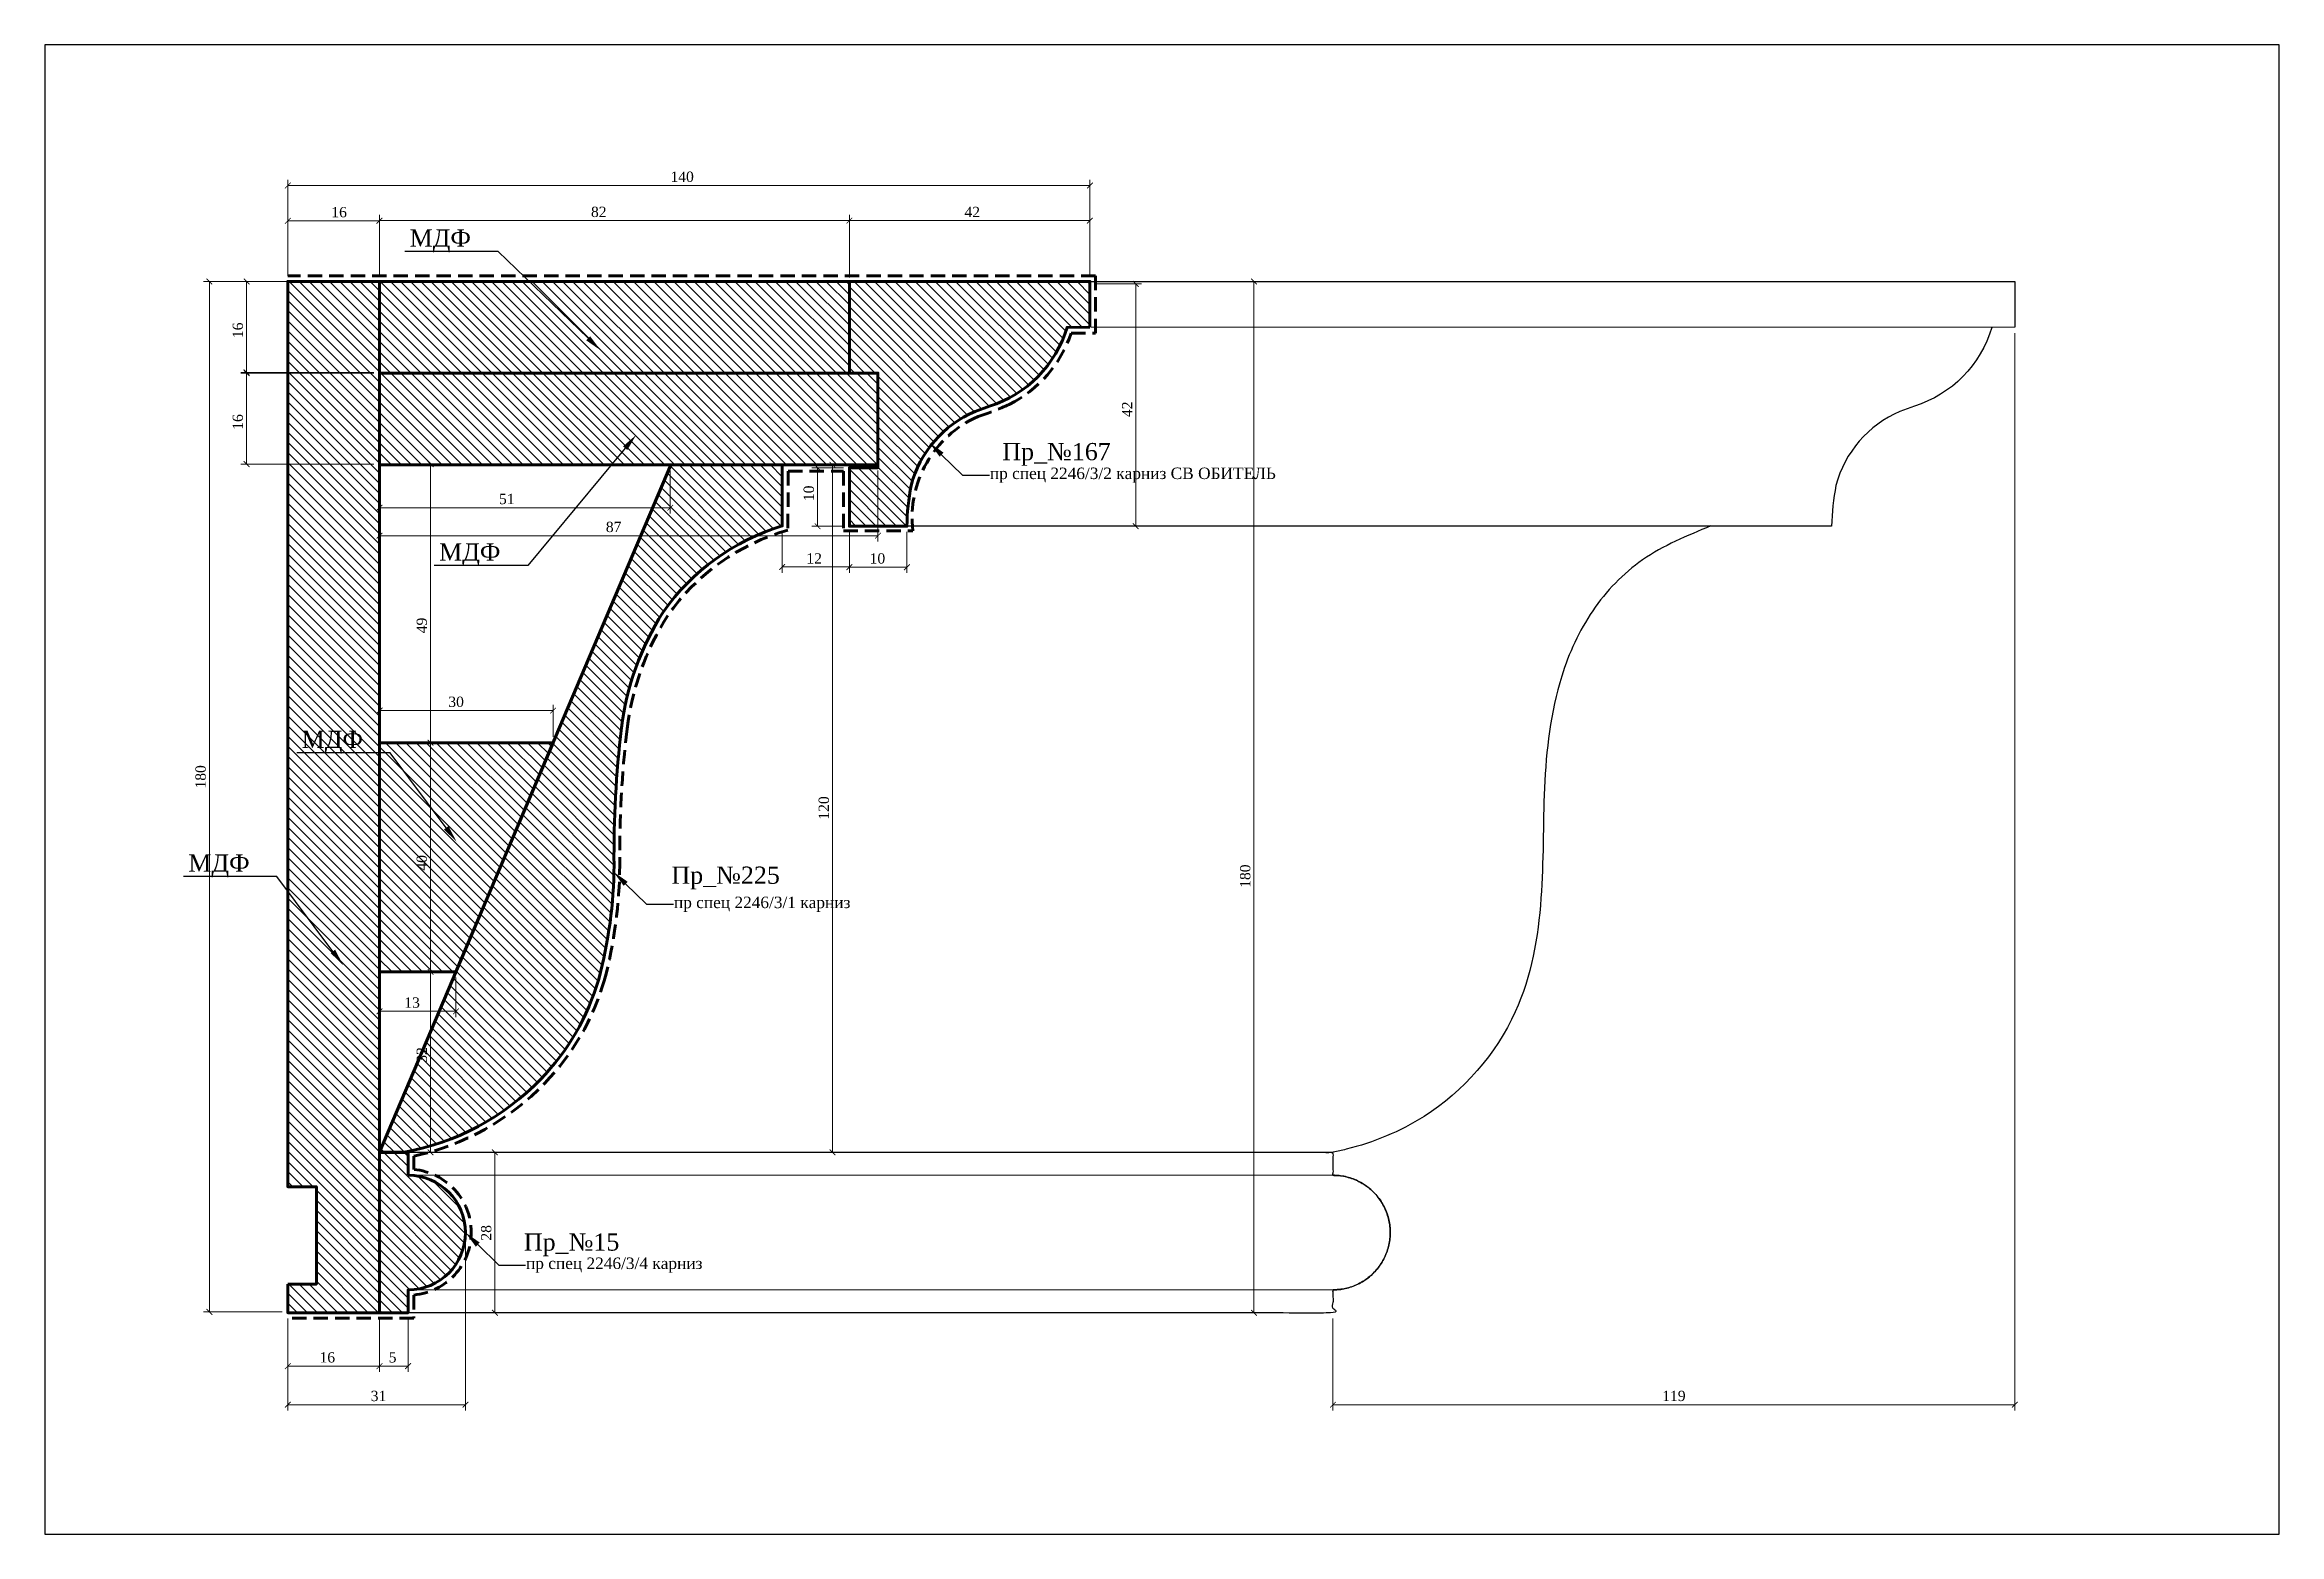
# Model space of a CAD drawing. Header units: millimetres. Extents: x 308393 to 308783, y -99303 to -99043.
import ezdxf
from ezdxf import colors
from ezdxf.entities.mleader import LeaderData, LeaderLine
from ezdxf.math import Vec2, Vec3

# ---------------------------------------------------------------- set-up
doc = ezdxf.new("R2010")
doc.units = ezdxf.units.MM
doc.header["$MEASUREMENT"] = 0
doc.linetypes.add('HIDDEN', pattern=[0.375, 0.25, -0.125])
doc.layers.add('Outside panel', color=7, linetype='Continuous', lineweight=18, true_color=0x7f5e57)
doc.layers.add('линия 50', color=1, linetype='Continuous', lineweight=140)
doc.layers.add('размеры в модели', color=7, linetype='Continuous')
doc.styles.add('ELECT', font='times.ttf')
doc.styles.get("Standard").update_dxf_attribs({"font": 'times.ttf'})
doc.dimstyles.new('M_1', dxfattribs={"dimtxt": 1.8, "dimasz": 1, "dimexe": 1, "dimexo": 1, "dimgap": 0.6, "dimtad": 1, "dimdec": 0, "dimdsep": 46, "dimtxsty": 'Standard', "dimblk": 'ARCHTICK', "dimcen": -5, "dimclrd": 7, "dimclre": 7, "dimclrt": 7, "dimadec": 0, "dimazin": 0, "dimtfac": 1, "dimtdec": 0, "dimtmove": 0, "dimatfit": 3, "dimfxl": 1, "dimtolj": 1, "dimtzin": 0, "dimlwd": 5, "dimlwe": 5, "dimarcsym": 0})
pattern_1 = [(135, (-808.1244, -7730.066), (-0.8838834765, -0.8838834765), [])]

msp = doc.modelspace()

# ---------------------------------------------------------------- texts
at = {"color": 5, "ltscale": 1000, "style": 'ELECT'}
for s, p in [('Пр_№167', (308560.07, -99115.31)), ('Пр_№225', (308502.32, -99189.24)), ('Пр_№15', (308476.57, -99253.27))]:
    msp.add_text(s, height=3, dxfattribs=at).set_placement(p)

# ---------------------------------------------------------------- blocks, each defined once
blk = doc.blocks.new('_ArchTick')
at = {"color": 0, "linetype": 'ByBlock', "const_width": 0.15}
blk.add_lwpolyline([(-0.5, -0.5), (0.5, 0.5)], dxfattribs=at)
blk = doc.blocks.new('*D25')
at = {"color": 7, "lineweight": 5, "ltscale": 1000, "transparency": 16777216}
for p, q in [((308736.78, -99093.12), (308736.78, -99281.16)), ((308617.77, -99265.12), (308617.77, -99281.16)), ((308617.77, -99280.16), (308736.78, -99280.16))]:
    blk.add_line(p, q, dxfattribs=at)
at = {"layer": 'Defpoints', "color": 0, "ltscale": 1000, "transparency": 16777216}
for p in [(308736.78, -99092.12), (308617.77, -99264.12), (308736.78, -99280.16)]:
    blk.add_point(p, dxfattribs=at)
at = {"color": 7, "lineweight": 5, "ltscale": 1000, "transparency": 16777216, "rotation": 180}
blk.add_blockref('_ArchTick', (308617.77, -99280.16), dxfattribs=at)
at = {"color": 7, "lineweight": 5, "ltscale": 1000, "transparency": 16777216}
blk.add_blockref('_ArchTick', (308736.78, -99280.16), dxfattribs=at)
at = {"color": 7, "ltscale": 1000, "transparency": 16777216, "insert": (308677.28, -99278.64), "char_height": 1.8, "attachment_point": 5}
blk.add_mtext('\\A1;119', dxfattribs=at)
blk = doc.blocks.new('*D24')
at = {"color": 7, "lineweight": 5, "ltscale": 1000, "transparency": 16777216}
for p, q in [((308735.78, -99084.12), (308602.99, -99084.12)), ((308603.99, -99084.12), (308603.99, -99264.12)), ((308616.77, -99264.12), (308602.99, -99264.12))]:
    blk.add_line(p, q, dxfattribs=at)
at = {"layer": 'Defpoints', "color": 0, "ltscale": 1000, "transparency": 16777216}
for p in [(308736.78, -99084.12), (308603.99, -99264.12), (308617.77, -99264.12)]:
    blk.add_point(p, dxfattribs=at)
at = {"color": 7, "lineweight": 5, "ltscale": 1000, "transparency": 16777216}
for p, rotation in [((308603.99, -99084.12), 90), ((308603.99, -99264.12), 270)]:
    blk.add_blockref('_ArchTick', p, dxfattribs=dict(at, rotation=rotation))
at = {"color": 7, "ltscale": 1000, "transparency": 16777216, "insert": (308602.47, -99187.91), "char_height": 1.8, "attachment_point": 5, "rotation": 90}
blk.add_mtext('\\A1;180', dxfattribs=at)
blk = doc.blocks.new('*D23')
at = {"layer": 'Defpoints', "color": 0, "ltscale": 1000, "transparency": 16777216}
for p in [(308451.37, -99084.12), (308428.17, -99099.99), (308451.37, -99099.99)]:
    blk.add_point(p, dxfattribs=at)
at = {"layer": 'размеры в модели', "color": 7, "lineweight": 5, "ltscale": 1000, "transparency": 16777216}
for p, q in [((308450.37, -99084.12), (308427.17, -99084.12)), ((308428.17, -99084.12), (308428.17, -99099.99)), ((308450.37, -99099.99), (308427.17, -99099.99))]:
    blk.add_line(p, q, dxfattribs=at)
for p, rotation in [((308428.17, -99084.12), 90), ((308428.17, -99099.99), 270)]:
    blk.add_blockref('_ArchTick', p, dxfattribs=dict(at, rotation=rotation))
at = {"layer": 'размеры в модели', "color": 7, "ltscale": 1000, "transparency": 16777216, "insert": (308426.65, -99092.64), "char_height": 1.8, "attachment_point": 5, "rotation": 90}
blk.add_mtext('\\A1;16', dxfattribs=at)
blk = doc.blocks.new('*D22')
at = {"layer": 'Defpoints', "color": 0, "ltscale": 1000, "transparency": 16777216}
for p in [(308466.37, -99250.11), (308435.37, -99264.12), (308466.37, -99280.16)]:
    blk.add_point(p, dxfattribs=at)
at = {"layer": 'размеры в модели', "color": 7, "lineweight": 5, "ltscale": 1000, "transparency": 16777216}
for p, q in [((308466.37, -99251.11), (308466.37, -99281.16)), ((308435.37, -99265.12), (308435.37, -99281.16)), ((308435.37, -99280.16), (308466.37, -99280.16))]:
    blk.add_line(p, q, dxfattribs=at)
at = {"layer": 'размеры в модели', "color": 7, "lineweight": 5, "ltscale": 1000, "transparency": 16777216, "rotation": 180}
blk.add_blockref('_ArchTick', (308435.37, -99280.16), dxfattribs=at)
at = {"layer": 'размеры в модели', "color": 7, "lineweight": 5, "ltscale": 1000, "transparency": 16777216}
blk.add_blockref('_ArchTick', (308466.37, -99280.16), dxfattribs=at)
at = {"layer": 'размеры в модели', "color": 7, "ltscale": 1000, "transparency": 16777216, "insert": (308451.2, -99278.65), "char_height": 1.8, "attachment_point": 5}
blk.add_mtext('\\A1;31', dxfattribs=at)
blk = doc.blocks.new('*D21')
at = {"layer": 'Defpoints', "color": 0, "ltscale": 1000, "transparency": 16777216}
for p in [(308435.37, -99264.12), (308451.37, -99264.12), (308451.37, -99273.43)]:
    blk.add_point(p, dxfattribs=at)
at = {"layer": 'размеры в модели', "color": 7, "lineweight": 5, "ltscale": 1000, "transparency": 16777216}
for p, q in [((308435.37, -99265.12), (308435.37, -99274.43)), ((308451.37, -99265.12), (308451.37, -99274.43)), ((308435.37, -99273.43), (308451.37, -99273.43))]:
    blk.add_line(p, q, dxfattribs=at)
at = {"layer": 'размеры в модели', "color": 7, "lineweight": 5, "ltscale": 1000, "transparency": 16777216, "rotation": 180}
blk.add_blockref('_ArchTick', (308435.37, -99273.43), dxfattribs=at)
at = {"layer": 'размеры в модели', "color": 7, "lineweight": 5, "ltscale": 1000, "transparency": 16777216}
blk.add_blockref('_ArchTick', (308451.37, -99273.43), dxfattribs=at)
at = {"layer": 'размеры в модели', "color": 7, "ltscale": 1000, "transparency": 16777216, "insert": (308442.26, -99271.91), "char_height": 1.8, "attachment_point": 5}
blk.add_mtext('\\A1;16', dxfattribs=at)
blk = doc.blocks.new('*D20')
at = {"layer": 'Defpoints', "color": 0, "ltscale": 1000, "transparency": 16777216}
for p in [(308451.37, -99204.62), (308451.37, -99236.12), (308460.28, -99236.12)]:
    blk.add_point(p, dxfattribs=at)
at = {"layer": 'размеры в модели', "color": 7, "lineweight": 5, "ltscale": 1000, "transparency": 16777216}
for p, q in [((308452.37, -99204.62), (308461.28, -99204.62)), ((308460.28, -99204.62), (308460.28, -99236.12)), ((308452.37, -99236.12), (308461.28, -99236.12))]:
    blk.add_line(p, q, dxfattribs=at)
for p, rotation in [((308460.28, -99204.62), 90), ((308460.28, -99236.12), 270)]:
    blk.add_blockref('_ArchTick', p, dxfattribs=dict(at, rotation=rotation))
at = {"layer": 'размеры в модели', "color": 7, "ltscale": 1000, "transparency": 16777216, "insert": (308458.76, -99219.11), "char_height": 1.8, "attachment_point": 5, "rotation": 90}
blk.add_mtext('\\A1;32', dxfattribs=at)
blk = doc.blocks.new('*D19')
at = {"layer": 'Defpoints', "color": 0, "ltscale": 1000, "transparency": 16777216}
for p in [(308451.37, -99164.62), (308451.37, -99204.62), (308460.28, -99204.62)]:
    blk.add_point(p, dxfattribs=at)
at = {"layer": 'размеры в модели', "color": 7, "lineweight": 5, "ltscale": 1000, "transparency": 16777216}
for p, q in [((308452.37, -99164.62), (308461.28, -99164.62)), ((308460.28, -99164.62), (308460.28, -99204.62)), ((308452.37, -99204.62), (308461.28, -99204.62))]:
    blk.add_line(p, q, dxfattribs=at)
for p, rotation in [((308460.28, -99164.62), 90), ((308460.28, -99204.62), 270)]:
    blk.add_blockref('_ArchTick', p, dxfattribs=dict(at, rotation=rotation))
at = {"layer": 'размеры в модели', "color": 7, "ltscale": 1000, "transparency": 16777216, "insert": (308458.76, -99185.59), "char_height": 1.8, "attachment_point": 5, "rotation": 90}
blk.add_mtext('\\A1;40', dxfattribs=at)
blk = doc.blocks.new('*D18')
at = {"layer": 'Defpoints', "color": 0, "ltscale": 1000, "transparency": 16777216}
for p in [(308527.82, -99116.62), (308533.37, -99116.62), (308533.37, -99126.83)]:
    blk.add_point(p, dxfattribs=at)
at = {"layer": 'размеры в модели', "color": 7, "lineweight": 5, "ltscale": 1000, "transparency": 16777216}
for p, q in [((308532.37, -99116.62), (308526.82, -99116.62)), ((308527.82, -99126.83), (308527.82, -99116.62)), ((308532.37, -99126.83), (308526.82, -99126.83))]:
    blk.add_line(p, q, dxfattribs=at)
for p, rotation in [((308527.82, -99116.62), 90), ((308527.82, -99126.83), 270)]:
    blk.add_blockref('_ArchTick', p, dxfattribs=dict(at, rotation=rotation))
at = {"layer": 'размеры в модели', "color": 7, "ltscale": 1000, "transparency": 16777216, "insert": (308526.3, -99121.09), "char_height": 1.8, "attachment_point": 5, "rotation": 90}
blk.add_mtext('\\A1;10', dxfattribs=at)
blk = doc.blocks.new('*D17')
at = {"layer": 'Defpoints', "color": 0, "ltscale": 1000, "transparency": 16777216}
for p in [(308451.37, -99204.62), (308464.72, -99204.62), (308464.72, -99211.5)]:
    blk.add_point(p, dxfattribs=at)
at = {"layer": 'размеры в модели', "color": 7, "lineweight": 5, "ltscale": 1000, "transparency": 16777216}
for p, q in [((308451.37, -99205.62), (308451.37, -99212.5)), ((308464.72, -99205.62), (308464.72, -99212.5)), ((308451.37, -99211.5), (308464.72, -99211.5))]:
    blk.add_line(p, q, dxfattribs=at)
at = {"layer": 'размеры в модели', "color": 7, "lineweight": 5, "ltscale": 1000, "transparency": 16777216, "rotation": 180}
blk.add_blockref('_ArchTick', (308451.37, -99211.5), dxfattribs=at)
at = {"layer": 'размеры в модели', "color": 7, "lineweight": 5, "ltscale": 1000, "transparency": 16777216}
blk.add_blockref('_ArchTick', (308464.72, -99211.5), dxfattribs=at)
at = {"layer": 'размеры в модели', "color": 7, "ltscale": 1000, "transparency": 16777216, "insert": (308457.06, -99209.99), "char_height": 1.8, "attachment_point": 5}
blk.add_mtext('\\A1;13', dxfattribs=at)
blk = doc.blocks.new('*D16')
at = {"layer": 'Defpoints', "color": 0, "ltscale": 1000, "transparency": 16777216}
for p in [(308481.67, -99159.01), (308451.37, -99164.62), (308481.67, -99164.62)]:
    blk.add_point(p, dxfattribs=at)
at = {"layer": 'размеры в модели', "color": 7, "lineweight": 5, "ltscale": 1000, "transparency": 16777216}
for p, q in [((308451.37, -99163.62), (308451.37, -99158.01)), ((308451.37, -99159.01), (308481.67, -99159.01)), ((308481.67, -99163.62), (308481.67, -99158.01))]:
    blk.add_line(p, q, dxfattribs=at)
at = {"layer": 'размеры в модели', "color": 7, "lineweight": 5, "ltscale": 1000, "transparency": 16777216, "rotation": 180}
blk.add_blockref('_ArchTick', (308451.37, -99159.01), dxfattribs=at)
at = {"layer": 'размеры в модели', "color": 7, "lineweight": 5, "ltscale": 1000, "transparency": 16777216}
blk.add_blockref('_ArchTick', (308481.67, -99159.01), dxfattribs=at)
at = {"layer": 'размеры в модели', "color": 7, "ltscale": 1000, "transparency": 16777216, "insert": (308464.74, -99157.49), "char_height": 1.8, "attachment_point": 5}
blk.add_mtext('\\A1;30', dxfattribs=at)
blk = doc.blocks.new('*D15')
at = {"layer": 'Defpoints', "color": 0, "ltscale": 1000, "transparency": 16777216}
for p in [(308451.37, -99115.99), (308451.37, -99164.62), (308460.28, -99164.62)]:
    blk.add_point(p, dxfattribs=at)
at = {"layer": 'размеры в модели', "color": 7, "lineweight": 5, "ltscale": 1000, "transparency": 16777216}
for p, q in [((308452.37, -99115.99), (308461.28, -99115.99)), ((308460.28, -99115.99), (308460.28, -99164.62)), ((308452.37, -99164.62), (308461.28, -99164.62))]:
    blk.add_line(p, q, dxfattribs=at)
for p, rotation in [((308460.28, -99115.99), 90), ((308460.28, -99164.62), 270)]:
    blk.add_blockref('_ArchTick', p, dxfattribs=dict(at, rotation=rotation))
at = {"layer": 'размеры в модели', "color": 7, "ltscale": 1000, "transparency": 16777216, "insert": (308458.76, -99144.16), "char_height": 1.8, "attachment_point": 5, "rotation": 90}
blk.add_mtext('\\A1;49', dxfattribs=at)
blk = doc.blocks.new('*D14')
at = {"layer": 'Defpoints', "color": 0, "ltscale": 1000, "transparency": 16777216}
for p in [(308451.37, -99115.99), (308502.12, -99116.12), (308502.12, -99123.61)]:
    blk.add_point(p, dxfattribs=at)
at = {"layer": 'размеры в модели', "color": 7, "lineweight": 5, "ltscale": 1000, "transparency": 16777216}
for p, q in [((308451.37, -99116.99), (308451.37, -99124.61)), ((308502.12, -99117.12), (308502.12, -99124.61)), ((308451.37, -99123.61), (308502.12, -99123.61))]:
    blk.add_line(p, q, dxfattribs=at)
at = {"layer": 'размеры в модели', "color": 7, "lineweight": 5, "ltscale": 1000, "transparency": 16777216, "rotation": 180}
blk.add_blockref('_ArchTick', (308451.37, -99123.61), dxfattribs=at)
at = {"layer": 'размеры в модели', "color": 7, "lineweight": 5, "ltscale": 1000, "transparency": 16777216}
blk.add_blockref('_ArchTick', (308502.12, -99123.61), dxfattribs=at)
at = {"layer": 'размеры в модели', "color": 7, "ltscale": 1000, "transparency": 16777216, "insert": (308473.58, -99122.09), "char_height": 1.8, "attachment_point": 5}
blk.add_mtext('\\A1;51', dxfattribs=at)
blk = doc.blocks.new('*D13')
at = {"layer": 'Defpoints', "color": 0, "ltscale": 1000, "transparency": 16777216}
for p in [(308451.37, -99100.12), (308428.17, -99115.99), (308451.37, -99115.99)]:
    blk.add_point(p, dxfattribs=at)
at = {"layer": 'размеры в модели', "color": 7, "lineweight": 5, "ltscale": 1000, "transparency": 16777216}
for p, q in [((308450.37, -99100.12), (308427.17, -99100.12)), ((308428.17, -99100.12), (308428.17, -99115.99)), ((308450.37, -99115.99), (308427.17, -99115.99))]:
    blk.add_line(p, q, dxfattribs=at)
for p, rotation in [((308428.17, -99100.12), 90), ((308428.17, -99115.99), 270)]:
    blk.add_blockref('_ArchTick', p, dxfattribs=dict(at, rotation=rotation))
at = {"layer": 'размеры в модели', "color": 7, "ltscale": 1000, "transparency": 16777216, "insert": (308426.65, -99108.64), "char_height": 1.8, "attachment_point": 5, "rotation": 90}
blk.add_mtext('\\A1;16', dxfattribs=at)
blk = doc.blocks.new('*D12')
at = {"layer": 'Defpoints', "color": 0, "ltscale": 1000, "transparency": 16777216}
for p in [(308451.37, -99116.12), (308538.37, -99116.12), (308538.37, -99128.49)]:
    blk.add_point(p, dxfattribs=at)
at = {"layer": 'размеры в модели', "color": 7, "lineweight": 5, "ltscale": 1000, "transparency": 16777216}
for p, q in [((308451.37, -99117.12), (308451.37, -99129.49)), ((308538.37, -99117.12), (308538.37, -99129.49)), ((308451.37, -99128.49), (308538.37, -99128.49))]:
    blk.add_line(p, q, dxfattribs=at)
at = {"layer": 'размеры в модели', "color": 7, "lineweight": 5, "ltscale": 1000, "transparency": 16777216, "rotation": 180}
blk.add_blockref('_ArchTick', (308451.37, -99128.49), dxfattribs=at)
at = {"layer": 'размеры в модели', "color": 7, "lineweight": 5, "ltscale": 1000, "transparency": 16777216}
blk.add_blockref('_ArchTick', (308538.37, -99128.49), dxfattribs=at)
at = {"layer": 'размеры в модели', "color": 7, "ltscale": 1000, "transparency": 16777216, "insert": (308492.23, -99126.97), "char_height": 1.8, "attachment_point": 5}
blk.add_mtext('\\A1;87', dxfattribs=at)
blk = doc.blocks.new('*D11')
at = {"layer": 'Defpoints', "color": 0, "ltscale": 1000, "transparency": 16777216}
for p in [(308533.37, -99126.83), (308543.41, -99126.83), (308543.41, -99133.99)]:
    blk.add_point(p, dxfattribs=at)
at = {"layer": 'размеры в модели', "color": 7, "lineweight": 5, "ltscale": 1000, "transparency": 16777216}
for p, q in [((308533.37, -99127.83), (308533.37, -99134.99)), ((308543.41, -99127.83), (308543.41, -99134.99)), ((308533.37, -99133.99), (308543.41, -99133.99))]:
    blk.add_line(p, q, dxfattribs=at)
at = {"layer": 'размеры в модели', "color": 7, "lineweight": 5, "ltscale": 1000, "transparency": 16777216, "rotation": 180}
blk.add_blockref('_ArchTick', (308533.37, -99133.99), dxfattribs=at)
at = {"layer": 'размеры в модели', "color": 7, "lineweight": 5, "ltscale": 1000, "transparency": 16777216}
blk.add_blockref('_ArchTick', (308543.41, -99133.99), dxfattribs=at)
at = {"layer": 'размеры в модели', "color": 7, "ltscale": 1000, "transparency": 16777216, "insert": (308538.27, -99132.47), "char_height": 1.8, "attachment_point": 5}
blk.add_mtext('\\A1;10', dxfattribs=at)
blk = doc.blocks.new('*D10')
at = {"layer": 'Defpoints', "color": 0, "ltscale": 1000, "transparency": 16777216}
for p in [(308521.65, -99126.8), (308533.37, -99126.8), (308533.37, -99133.95)]:
    blk.add_point(p, dxfattribs=at)
at = {"layer": 'размеры в модели', "color": 7, "lineweight": 5, "ltscale": 1000, "transparency": 16777216}
for p, q in [((308521.65, -99127.8), (308521.65, -99134.95)), ((308533.37, -99127.8), (308533.37, -99134.95)), ((308521.65, -99133.95), (308533.37, -99133.95))]:
    blk.add_line(p, q, dxfattribs=at)
at = {"layer": 'размеры в модели', "color": 7, "lineweight": 5, "ltscale": 1000, "transparency": 16777216, "rotation": 180}
blk.add_blockref('_ArchTick', (308521.65, -99133.95), dxfattribs=at)
at = {"layer": 'размеры в модели', "color": 7, "lineweight": 5, "ltscale": 1000, "transparency": 16777216}
blk.add_blockref('_ArchTick', (308533.37, -99133.95), dxfattribs=at)
at = {"layer": 'размеры в модели', "color": 7, "ltscale": 1000, "transparency": 16777216, "insert": (308527.23, -99132.45), "char_height": 1.8, "attachment_point": 5}
blk.add_mtext('\\A1;12', dxfattribs=at)
blk = doc.blocks.new('*D9')
at = {"layer": 'Defpoints', "color": 0, "ltscale": 1000, "transparency": 16777216}
for p in [(308521.67, -99116.12), (308456.37, -99236.12), (308530.43, -99236.12)]:
    blk.add_point(p, dxfattribs=at)
at = {"layer": 'размеры в модели', "color": 7, "lineweight": 5, "ltscale": 1000, "transparency": 16777216}
for p, q in [((308522.67, -99116.12), (308531.43, -99116.12)), ((308530.43, -99116.12), (308530.43, -99236.12)), ((308457.37, -99236.12), (308531.43, -99236.12))]:
    blk.add_line(p, q, dxfattribs=at)
for p, rotation in [((308530.43, -99116.12), 90), ((308530.43, -99236.12), 270)]:
    blk.add_blockref('_ArchTick', p, dxfattribs=dict(at, rotation=rotation))
at = {"layer": 'размеры в модели', "color": 7, "ltscale": 1000, "transparency": 16777216, "insert": (308528.92, -99176.01), "char_height": 1.8, "attachment_point": 5, "rotation": 90}
blk.add_mtext('\\A1;120', dxfattribs=at)
blk = doc.blocks.new('*D8')
at = {"layer": 'Defpoints', "color": 0, "ltscale": 1000, "transparency": 16777216}
for p in [(308575.37, -99084.55), (308543.24, -99126.83), (308583.35, -99126.83)]:
    blk.add_point(p, dxfattribs=at)
at = {"layer": 'размеры в модели', "color": 7, "lineweight": 5, "ltscale": 1000, "transparency": 16777216}
for p, q in [((308576.37, -99084.55), (308584.35, -99084.55)), ((308583.35, -99084.55), (308583.35, -99126.83)), ((308544.24, -99126.83), (308584.35, -99126.83))]:
    blk.add_line(p, q, dxfattribs=at)
for p, rotation in [((308583.35, -99084.55), 90), ((308583.35, -99126.83), 270)]:
    blk.add_blockref('_ArchTick', p, dxfattribs=dict(at, rotation=rotation))
at = {"layer": 'размеры в модели', "color": 7, "ltscale": 1000, "transparency": 16777216, "insert": (308581.85, -99106.42), "char_height": 1.8, "attachment_point": 5, "rotation": 90}
blk.add_mtext('\\A1;42', dxfattribs=at)
blk = doc.blocks.new('*D7')
at = {"layer": 'Defpoints', "color": 0, "ltscale": 1000, "transparency": 16777216}
for p in [(308575.37, -99067.37), (308435.37, -99084.12), (308575.37, -99084.12)]:
    blk.add_point(p, dxfattribs=at)
at = {"layer": 'размеры в модели', "color": 7, "lineweight": 5, "ltscale": 1000, "transparency": 16777216}
for p, q in [((308435.37, -99083.12), (308435.37, -99066.37)), ((308435.37, -99067.37), (308575.37, -99067.37)), ((308575.37, -99083.12), (308575.37, -99066.37))]:
    blk.add_line(p, q, dxfattribs=at)
at = {"layer": 'размеры в модели', "color": 7, "lineweight": 5, "ltscale": 1000, "transparency": 16777216, "rotation": 180}
blk.add_blockref('_ArchTick', (308435.37, -99067.37), dxfattribs=at)
at = {"layer": 'размеры в модели', "color": 7, "lineweight": 5, "ltscale": 1000, "transparency": 16777216}
blk.add_blockref('_ArchTick', (308575.37, -99067.37), dxfattribs=at)
at = {"layer": 'размеры в модели', "color": 7, "ltscale": 1000, "transparency": 16777216, "insert": (308504.19, -99065.85), "char_height": 1.8, "attachment_point": 5}
blk.add_mtext('\\A1;140', dxfattribs=at)
blk = doc.blocks.new('*D6')
at = {"layer": 'Defpoints', "color": 0, "ltscale": 1000, "transparency": 16777216}
for p in [(308451.37, -99264.12), (308456.37, -99264.12), (308456.37, -99273.43)]:
    blk.add_point(p, dxfattribs=at)
at = {"layer": 'размеры в модели', "color": 7, "lineweight": 5, "ltscale": 1000, "transparency": 16777216}
for p, q in [((308451.37, -99265.12), (308451.37, -99274.43)), ((308456.37, -99265.12), (308456.37, -99274.43)), ((308451.37, -99273.43), (308456.37, -99273.43))]:
    blk.add_line(p, q, dxfattribs=at)
at = {"layer": 'размеры в модели', "color": 7, "lineweight": 5, "ltscale": 1000, "transparency": 16777216, "rotation": 180}
blk.add_blockref('_ArchTick', (308451.37, -99273.43), dxfattribs=at)
at = {"layer": 'размеры в модели', "color": 7, "lineweight": 5, "ltscale": 1000, "transparency": 16777216}
blk.add_blockref('_ArchTick', (308456.37, -99273.43), dxfattribs=at)
at = {"layer": 'размеры в модели', "color": 7, "ltscale": 1000, "transparency": 16777216, "insert": (308453.66, -99271.91), "char_height": 1.8, "attachment_point": 5}
blk.add_mtext('\\A1;5', dxfattribs=at)
blk = doc.blocks.new('*D5')
at = {"layer": 'Defpoints', "color": 0, "ltscale": 1000, "transparency": 16777216}
for p in [(308456.37, -99236.12), (308456.37, -99264.12), (308471.51, -99264.12)]:
    blk.add_point(p, dxfattribs=at)
at = {"layer": 'размеры в модели', "color": 7, "lineweight": 5, "ltscale": 1000, "transparency": 16777216}
for p, q in [((308457.37, -99236.12), (308472.51, -99236.12)), ((308471.51, -99236.12), (308471.51, -99264.12)), ((308457.37, -99264.12), (308472.51, -99264.12))]:
    blk.add_line(p, q, dxfattribs=at)
for p, rotation in [((308471.51, -99236.12), 90), ((308471.51, -99264.12), 270)]:
    blk.add_blockref('_ArchTick', p, dxfattribs=dict(at, rotation=rotation))
at = {"layer": 'размеры в модели', "color": 7, "ltscale": 1000, "transparency": 16777216, "insert": (308470, -99250.17), "char_height": 1.8, "attachment_point": 5, "rotation": 90}
blk.add_mtext('\\A1;28', dxfattribs=at)
blk = doc.blocks.new('*D4')
at = {"layer": 'Defpoints', "color": 0, "ltscale": 1000, "transparency": 16777216}
for p in [(308435.37, -99084.12), (308421.68, -99263.98), (308435.37, -99263.98)]:
    blk.add_point(p, dxfattribs=at)
at = {"layer": 'размеры в модели', "color": 7, "lineweight": 5, "ltscale": 1000, "transparency": 16777216}
for p, q in [((308434.37, -99084.12), (308420.68, -99084.12)), ((308421.68, -99084.12), (308421.68, -99263.98)), ((308434.37, -99263.98), (308420.68, -99263.98))]:
    blk.add_line(p, q, dxfattribs=at)
for p, rotation in [((308421.68, -99084.12), 90), ((308421.68, -99263.98), 270)]:
    blk.add_blockref('_ArchTick', p, dxfattribs=dict(at, rotation=rotation))
at = {"layer": 'размеры в модели', "color": 7, "ltscale": 1000, "transparency": 16777216, "insert": (308420.16, -99170.58), "char_height": 1.8, "attachment_point": 5, "rotation": 90}
blk.add_mtext('\\A1;180', dxfattribs=at)
blk = doc.blocks.new('*D3')
at = {"layer": 'Defpoints', "color": 0, "ltscale": 1000, "transparency": 16777216}
for p in [(308451.37, -99073.54), (308435.37, -99084.12), (308451.37, -99084.3)]:
    blk.add_point(p, dxfattribs=at)
at = {"layer": 'размеры в модели', "color": 7, "lineweight": 5, "ltscale": 1000, "transparency": 16777216}
for p, q in [((308435.37, -99083.12), (308435.37, -99072.54)), ((308435.37, -99073.54), (308451.37, -99073.54)), ((308451.37, -99083.3), (308451.37, -99072.54))]:
    blk.add_line(p, q, dxfattribs=at)
at = {"layer": 'размеры в модели', "color": 7, "lineweight": 5, "ltscale": 1000, "transparency": 16777216, "rotation": 180}
blk.add_blockref('_ArchTick', (308435.37, -99073.54), dxfattribs=at)
at = {"layer": 'размеры в модели', "color": 7, "lineweight": 5, "ltscale": 1000, "transparency": 16777216}
blk.add_blockref('_ArchTick', (308451.37, -99073.54), dxfattribs=at)
at = {"layer": 'размеры в модели', "color": 7, "ltscale": 1000, "transparency": 16777216, "insert": (308444.32, -99072.02), "char_height": 1.8, "attachment_point": 5}
blk.add_mtext('\\A1;16', dxfattribs=at)
blk = doc.blocks.new('*D2')
at = {"layer": 'Defpoints', "color": 0, "ltscale": 1000, "transparency": 16777216}
for p in [(308533.37, -99073.49), (308451.37, -99084.12), (308533.37, -99084.44)]:
    blk.add_point(p, dxfattribs=at)
at = {"layer": 'размеры в модели', "color": 7, "lineweight": 5, "ltscale": 1000, "transparency": 16777216}
for p, q in [((308451.37, -99083.12), (308451.37, -99072.49)), ((308451.37, -99073.49), (308533.37, -99073.49)), ((308533.37, -99083.44), (308533.37, -99072.49))]:
    blk.add_line(p, q, dxfattribs=at)
at = {"layer": 'размеры в модели', "color": 7, "lineweight": 5, "ltscale": 1000, "transparency": 16777216, "rotation": 180}
blk.add_blockref('_ArchTick', (308451.37, -99073.49), dxfattribs=at)
at = {"layer": 'размеры в модели', "color": 7, "lineweight": 5, "ltscale": 1000, "transparency": 16777216}
blk.add_blockref('_ArchTick', (308533.37, -99073.49), dxfattribs=at)
at = {"layer": 'размеры в модели', "color": 7, "ltscale": 1000, "transparency": 16777216, "insert": (308489.64, -99071.98), "char_height": 1.8, "attachment_point": 5}
blk.add_mtext('\\A1;82', dxfattribs=at)
blk = doc.blocks.new('*D1')
at = {"layer": 'Defpoints', "color": 0, "ltscale": 1000, "transparency": 16777216}
for p in [(308575.34, -99073.49), (308533.37, -99084.12), (308575.34, -99084.12)]:
    blk.add_point(p, dxfattribs=at)
at = {"layer": 'размеры в модели', "color": 7, "lineweight": 5, "ltscale": 1000, "transparency": 16777216}
for p, q in [((308533.37, -99083.12), (308533.37, -99072.49)), ((308533.37, -99073.49), (308575.34, -99073.49)), ((308575.34, -99083.12), (308575.34, -99072.49))]:
    blk.add_line(p, q, dxfattribs=at)
at = {"layer": 'размеры в модели', "color": 7, "lineweight": 5, "ltscale": 1000, "transparency": 16777216, "rotation": 180}
blk.add_blockref('_ArchTick', (308533.37, -99073.49), dxfattribs=at)
at = {"layer": 'размеры в модели', "color": 7, "lineweight": 5, "ltscale": 1000, "transparency": 16777216}
blk.add_blockref('_ArchTick', (308575.34, -99073.49), dxfattribs=at)
at = {"layer": 'размеры в модели', "color": 7, "ltscale": 1000, "transparency": 16777216, "insert": (308554.82, -99071.99), "char_height": 1.8, "attachment_point": 5}
blk.add_mtext('\\A1;42', dxfattribs=at)

# ---------------------------------------------------------------- dimensions: what is measured, and where the dimension line sits
at = {"color": 5, "ltscale": 1000}
dim = msp.add_linear_dim(base=(308603.99, -99264.12), p1=(308736.78, -99084.12), p2=(308617.77, -99264.12), angle=90, dimstyle='M_1', dxfattribs=at)
dim.commit()
dim.dimension.update_dxf_attribs({"geometry": '*D24', "text_midpoint": (308603.99, -99187.91), "dimtype": 128})
at = {"color": 7, "ltscale": 1000}
dim = msp.add_linear_dim(base=(308736.78, -99280.16), p1=(308617.77, -99264.12), p2=(308736.78, -99092.12), dimstyle='M_1', dxfattribs=at)
dim.commit()
dim.dimension.update_dxf_attribs({"geometry": '*D25', "text_midpoint": (308677.28, -99280.16), "dimtype": 128})
at = {"layer": 'размеры в модели', "color": 5, "ltscale": 1000}
for base, p1, p2, picture, middle in [((308575.37, -99067.37), (308435.37, -99084.12), (308575.37, -99084.12), '*D7', (308504.19, -99067.37)), ((308451.37, -99073.54), (308435.37, -99084.12), (308451.37, -99084.3), '*D3', (308444.32, -99073.54)), ((308533.37, -99073.49), (308451.37, -99084.12), (308533.37, -99084.44), '*D2', (308489.64, -99073.49)), ((308575.34, -99073.49), (308533.37, -99084.12), (308575.34, -99084.12), '*D1', (308554.82, -99073.49)), ((308502.12, -99123.61), (308451.37, -99115.99), (308502.12, -99116.12), '*D14', (308473.58, -99123.61)), ((308538.37, -99128.49), (308451.37, -99116.12), (308538.37, -99116.12), '*D12', (308492.23, -99128.49)), ((308533.37, -99133.95), (308521.65, -99126.8), (308533.37, -99126.8), '*D10', (308527.23, -99133.95)), ((308543.41, -99133.99), (308533.37, -99126.83), (308543.41, -99126.83), '*D11', (308538.27, -99133.99)), ((308481.67, -99159.01), (308451.37, -99164.62), (308481.67, -99164.62), '*D16', (308464.74, -99159.01)), ((308464.72, -99211.5), (308451.37, -99204.62), (308464.72, -99204.62), '*D17', (308457.06, -99211.5)), ((308466.37, -99280.16), (308435.37, -99264.12), (308466.37, -99250.11), '*D22', (308451.2, -99280.16)), ((308451.37, -99273.43), (308435.37, -99264.12), (308451.37, -99264.12), '*D21', (308442.26, -99273.43)), ((308456.37, -99273.43), (308451.37, -99264.12), (308456.37, -99264.12), '*D6', (308453.66, -99273.43))]:
    dim = msp.add_linear_dim(base=base, p1=p1, p2=p2, dimstyle='M_1', dxfattribs=at)
    dim.commit()
    dim.dimension.update_dxf_attribs({"geometry": picture, "text_midpoint": middle, "dimtype": 128})
for base, p1, p2, picture, middle in [((308421.68, -99263.98), (308435.37, -99084.12), (308435.37, -99263.98), '*D4', (308421.68, -99170.58)), ((308428.17, -99099.99), (308451.37, -99084.12), (308451.37, -99099.99), '*D23', (308428.17, -99092.64)), ((308583.35, -99126.83), (308575.37, -99084.55), (308543.24, -99126.83), '*D8', (308583.35, -99106.42)), ((308428.17, -99115.99), (308451.37, -99100.12), (308451.37, -99115.99), '*D13', (308428.17, -99108.64)), ((308460.28, -99164.62), (308451.37, -99115.99), (308451.37, -99164.62), '*D15', (308460.28, -99144.16)), ((308530.43, -99236.12), (308521.67, -99116.12), (308456.37, -99236.12), '*D9', (308530.43, -99176.01)), ((308527.82, -99116.62), (308533.37, -99126.83), (308533.37, -99116.62), '*D18', (308527.82, -99121.09)), ((308460.28, -99204.62), (308451.37, -99164.62), (308451.37, -99204.62), '*D19', (308460.28, -99185.59)), ((308460.2792, -99236.1234), (308451.3659, -99204.6156), (308451.3663, -99236.1234), '*D20', (308460.2792, -99219.1133)), ((308471.51, -99264.12), (308456.37, -99236.12), (308456.37, -99264.12), '*D5', (308471.51, -99250.17))]:
    dim = msp.add_linear_dim(base=base, p1=p1, p2=p2, angle=90, dimstyle='M_1', dxfattribs=at)
    dim.commit()
    dim.dimension.update_dxf_attribs({"geometry": picture, "text_midpoint": middle, "dimtype": 128})

# ---------------------------------------------------------------- hatches: boundary and pattern name
at = {"layer": 'Outside panel', "ltscale": 1000}
h = msp.add_hatch(dxfattribs=at)
h.set_pattern_fill('ANSI31', color=5, scale=10, angle=90)
h.set_pattern_definition(pattern_1)
h.paths.add_polyline_path([(308451.37, -99084.12), (308435.37, -99084.12), (308435.37, -99242.12), (308440.37, -99242.12), (308440.37, -99259.12), (308435.37, -99259.12), (308435.37, -99264.12), (308451.37, -99264.12), (308451.37, -99204.62), (308451.37, -99204.62), (308451.37, -99164.62), (308451.37, -99116.12), (308451.37, -99116.12), (308451.37, -99100.12)])
h = msp.add_hatch(dxfattribs=at)
h.set_pattern_fill('ANSI31', color=5, scale=10, angle=90)
h.set_pattern_definition(pattern_1)
h.paths.add_polyline_path([(308533.37, -99084.12), (308451.37, -99084.12), (308451.37, -99100.12), (308533.37, -99100.12)])
h = msp.add_hatch(dxfattribs=at)
h.set_pattern_fill('ANSI31', color=256, scale=10, angle=90)
h.set_pattern_definition([(135, (12049.9177, -6967.8146), (-0.8838834765, -0.8838834765), [])])
h.paths.add_polyline_path([(308571.37, -99092.13), (308575.37, -99092.12), (308575.37, -99084.12), (308533.37, -99084.12), (308533.37, -99100.12), (308538.37, -99100.12), (308538.37, -99116.62), (308533.37, -99116.62), (308533.37, -99126.83), (308543.41, -99126.83, -0.042438), (308544.15, -99119.71, -0.232391), (308555.3, -99106.83), (308557.83, -99105.89, 0.249145)])
h = msp.add_hatch(dxfattribs=at)
h.set_pattern_fill('ANSI31', color=5, scale=10, angle=90)
h.set_pattern_definition(pattern_1)
h.paths.add_polyline_path([(308538.37, -99100.12), (308451.37, -99100.12), (308451.37, -99116.12), (308538.37, -99116.12)])
h = msp.add_hatch(dxfattribs=at)
h.set_pattern_fill('ANSI31', color=256, scale=10, angle=90)
h.set_pattern_definition([(135, (-1144.5509, -7677.5051), (-0.8838834765, -0.8838834765), [])])
h.paths.add_polyline_path([(308521.67, -99116.12), (308502.23, -99116.11), (308451.37, -99236.11), (308455.65, -99236.11, 0.157067), (308479.51, -99223.34, 0.121808), (308489.62, -99205.9, 0.064292), (308492.3, -99186, -0.031159), (308493.59, -99162.05, -0.111979), (308500.86, -99141.86, -0.168794), (308521.66, -99126.78)])
h = msp.add_hatch(dxfattribs=at)
h.set_pattern_fill('ANSI31', color=5, scale=10, angle=90)
h.set_pattern_definition(pattern_1)
h.paths.add_polyline_path([(308481.67, -99164.62), (308451.37, -99164.62), (308451.37, -99204.62), (308464.72, -99204.62)])
h = msp.add_hatch(dxfattribs=at)
h.set_pattern_fill('ANSI31', color=256, scale=10, angle=90)
h.set_pattern_definition([(135, (-1031.5484, -2953.9771), (-0.8838834765, -0.8838834765), [])])
h.paths.add_polyline_path([(308456.37, -99240.12), (308456.37, -99236.12), (308451.37, -99236.12), (308451.37, -99264.12), (308456.37, -99264.12), (308456.37, -99260.12, 1)])

# ---------------------------------------------------------------- linework, layer by layer
at = {"linetype": 'Continuous', "lineweight": 15}
for p, q in [((308575.6, -99092.12), (308736.78, -99092.12)), ((308456.6, -99240.12), (308617.77, -99240.12)), ((308456.6, -99260.12), (308617.79, -99260.12))]:
    msp.add_line(p, q, dxfattribs=at)
at = {"color": 6, "ltscale": 1000}
msp.add_lwpolyline([(308392.94, -99302.79), (308782.94, -99302.79), (308782.94, -99042.79), (308392.94, -99042.79)], close=True, dxfattribs=at)
at = {"color": 7}
msp.add_lwpolyline([(308575.34, -99084.12), (308736.78, -99084.12), (308736.78, -99092.12), (308732.77, -99092.13, -0.249145), (308719.24, -99105.89), (308716.71, -99106.83, 0.232391), (308705.56, -99119.71, 0.042438), (308704.81, -99126.83), (308543.24, -99126.83)], format="xyb", dxfattribs=at)
at = {"color": 2, "linetype": 'Continuous', "lineweight": 30}
for points in [[(308538.37, -99116.12), (308538.37, -99100.12)], [(308521.67, -99116.12), (308501.92, -99116.12)], [(308455.67, -99236.12), (308451.37, -99236.12)], [(308455.67, -99236.12), (308451.37, -99236.12)]]:
    msp.add_lwpolyline(points, dxfattribs=at)
at = {"color": 7}
for points, degree, knots in [([(308683.73, -99126.79), (308679.58, -99128.5), (308671.57, -99131.79), (308662.45, -99141.28), (308656.2, -99155.06), (308654.26, -99172.39), (308654.7, -99192.07), (308651, -99213.52), (308637.09, -99229.43), (308624.12, -99234.68), (308618.57, -99235.94), (308617.82, -99236.11), (308617.81, -99236.11), (308617.79, -99236.12), (308617.77, -99236.12), (308616.33, -99236.12), (308614.88, -99236.12), (308456.37, -99236.12)], 3, [3, 3, 3, 3, 16.321331, 28.756193, 41.374344, 61.108957, 80.361115, 100.682361, 124.90659, 139.672929, 141.982323, 141.982323, 141.982323, 142.982323, 142.982323, 142.982323, 143.982323, 143.982323, 143.982323, 143.982323]), ([(308617.77, -99260.12), (308617.77, -99262.12), (308617.77, -99264.12), (308615.27, -99264.12), (308456.35, -99264.12)], 2, [0, 0, 0, 1, 1, 2, 2, 2])]:
    msp.add_open_spline(points, degree=degree, knots=knots, dxfattribs=at)
msp.add_rational_spline([(308617.7, -99236.12), (308615.27, -99236.12), (308617.77, -99236.12), (308617.77, -99238.12), (308617.77, -99240.12), (308627.77, -99240.12), (308627.77, -99250.12), (308627.77, -99260.12), (308617.77, -99260.12), (308627.77, -99260.12), (308627.77, -99250.12), (308627.77, -99240.12), (308617.77, -99240.12)], [1, 1, 1, 1, 1, 0.707106781187, 1, 0.707106781187, 1, 0.707106781187, 1, 0.707106781187, 1], degree=2, knots=[3, 3, 3, 4, 4, 5, 5, 6.570796, 6.570796, 8.141593, 8.141593, 9.712389, 9.712389, 11.283185, 11.283185, 11.283185], dxfattribs=at)
at = {"layer": 'линия 50', "color": 1, "linetype": 'HIDDEN', "ltscale": 10, "true_color": 0xff0909}
msp.add_line((308522.67, -99117.2), (308532.34, -99117.2), dxfattribs=at)
for points in [[(308532.34, -99117.2), (308532.34, -99127.62), (308544.46, -99127.62, -0.329091), (308555.84, -99107.67, 0.031952), (308561.29, -99105.56, 0.199586), (308572.08, -99093.12), (308576.34, -99093.12), (308576.34, -99083.12), (308435.37, -99083.12)], [(308522.67, -99117.2), (308522.67, -99117.2), (308522.66, -99127.53, 0.173651), (308501.69, -99142.42, 0.111853), (308494.58, -99162.17, 0.031164), (308493.3, -99186, -0.064347), (308490.58, -99206.17, -0.121869), (308480.23, -99224.03, -0.148184), (308457.37, -99236.79, -0.148184)], [(308457.37, -99236.79), (308457.37, -99239.11, -0.912871), (308457.37, -99261.02), (308457.37, -99265.07), (308435.37, -99265.07)]]:
    msp.add_lwpolyline(points, format="xyb", dxfattribs=at)
at = {"layer": 'линия 50', "color": 7}
for points in [[(308435.37, -99259.12), (308440.37, -99259.12), (308440.37, -99242.12), (308435.37, -99242.12), (308435.37, -99084.12), (308451.37, -99084.12), (308451.37, -99264.12), (308435.37, -99264.12)], [(308451.37, -99100.12), (308533.37, -99100.12), (308533.37, -99084.12), (308451.37, -99084.12)], [(308538.37, -99116.12), (308451.37, -99116.12), (308451.37, -99100.12), (308538.37, -99100.12)], [(308451.37, -99204.62), (308451.37, -99164.62), (308481.67, -99164.62), (308464.72, -99204.62)]]:
    msp.add_lwpolyline(points, close=True, dxfattribs=at)
for points in [[(308575.37, -99092.12), (308571.37, -99092.13, -0.249145), (308557.83, -99105.89), (308555.3, -99106.83, 0.232391), (308544.15, -99119.71, 0.042438), (308543.41, -99126.83), (308533.37, -99126.83), (308533.37, -99116.62), (308538.37, -99116.62), (308538.37, -99100.12), (308533.37, -99100.12), (308533.37, -99084.12), (308575.37, -99084.12)], [(308456.37, -99240.12, -1), (308456.37, -99260.12), (308456.37, -99264.12), (308451.37, -99264.12), (308451.37, -99236.12), (308456.37, -99236.12)]]:
    msp.add_lwpolyline(points, format="xyb", close=True, dxfattribs=at)
msp.add_lwpolyline([(308451.37, -99236.11), (308502.23, -99116.11), (308521.67, -99116.12), (308521.66, -99126.78, 0.168794), (308500.86, -99141.86, 0.111979), (308493.59, -99162.05, 0.031159), (308492.3, -99186, -0.064292), (308489.62, -99205.9, -0.121808), (308479.51, -99223.34, -0.157067), (308455.65, -99236.11), (308451.37, -99236.11)], format="xyb", dxfattribs=at)

msp.set_redraw_order([(e.dxf.handle, doc.entitydb.next_handle()) for e in msp.query("TEXT MTEXT ATTDEF DIMENSION ARC_DIMENSION")])  # texts and dimensions are drawn at this point

# ---------------------------------------------------------------- leaders
at = {"layer": 'размеры в модели', "color": 7, "ltscale": 1000}
ml = msp.add_multileader_mtext('Standard', dxfattribs=at)
ml.set_content('\\A1;МДФ  ', color=7)
ml.set_leader_properties()
ml.build(insert=Vec2(0, 0))
ml.multileader.update_dxf_attribs({"text_right_attachment_type": 6, "dogleg_length": 0.36, "arrow_head_size": 3})
ctx = ml.context
ctx.base_point, ctx.char_height, ctx.arrow_head_size, ctx.landing_gap_size, ctx.plane_origin = Vec3(308457.01, -99076.96), 3, 3, 0.09, Vec3(308471.37, -99098.84)
ctx.right_attachment, ctx.text_align_type = 6, 2
notes = []
notes.append((ctx, [(0, (1, 1, 0), (308472.09, -99078.88), (-1, 0), 4.68, [(0, [(308489.95, -99096.12)], 0, [])])]))
ctx.mtext.insert, ctx.mtext.alignment, ctx.mtext.flow_direction = Vec3(308467.32, -99075.03), 3, 5
ml = msp.add_multileader_mtext('Standard', dxfattribs=at)
ml.set_content('\\A1;МДФ  ', color=7)
ml.set_leader_properties()
ml.build(insert=Vec2(0, 0))
ml.multileader.update_dxf_attribs({"text_right_attachment_type": 6, "dogleg_length": 0.36, "arrow_head_size": 3})
ctx = ml.context
ctx.base_point, ctx.char_height, ctx.arrow_head_size, ctx.landing_gap_size, ctx.plane_origin = Vec3(308462.16, -99131.75), 3, 3, 0.09, Vec3(308476.52, -99153.64)
ctx.right_attachment, ctx.text_align_type = 6, 2
notes.append((ctx, [(0, (1, 1, 0), (308477.24, -99133.67), (-1, 0), 4.68, [(0, [(308496.16, -99110.91)], 0, [])])]))
ctx.mtext.insert, ctx.mtext.alignment, ctx.mtext.flow_direction = Vec3(308472.47, -99129.83), 3, 5
ml = msp.add_multileader_mtext('Standard', dxfattribs=at)
ml.set_content('\\A1;пр спец 2246/3/2 карниз СВ ОБИТЕЛЬ ', color=7)
ml.set_leader_properties()
ml.build(insert=Vec2(0, 0))
ml.multileader.update_dxf_attribs({"text_right_attachment_type": 6, "dogleg_length": 0.36, "arrow_head_size": 3})
ctx = ml.context
ctx.base_point, ctx.char_height, ctx.arrow_head_size, ctx.landing_gap_size, ctx.plane_origin = Vec3(308557.81, -99117.92), 2, 3, 0.09, Vec3(308527.8, -99139.85)
ctx.right_attachment = 6
notes.append((ctx, [(1, (1, 1, 0), (308553.14, -99117.92), (1, 0), 4.68, [(0, [(308547.33, -99112.25)], 0, [])])]))
ctx.mtext.insert, ctx.mtext.flow_direction = Vec3(308557.9, -99116.6), 5
ml = msp.add_multileader_mtext('Standard', dxfattribs=at)
ml.set_content('\\A1;МДФ  ', color=7)
ml.set_leader_properties()
ml.build(insert=Vec2(0, 0))
ml.multileader.update_dxf_attribs({"text_right_attachment_type": 6, "dogleg_length": 0.36, "arrow_head_size": 3})
ctx = ml.context
ctx.base_point, ctx.char_height, ctx.arrow_head_size, ctx.landing_gap_size, ctx.plane_origin = Vec3(308438.16, -99164.47), 3, 3, 0.09, Vec3(308452.53, -99186.35)
ctx.right_attachment, ctx.text_align_type = 6, 2
notes.append((ctx, [(0, (1, 1, 0), (308453.25, -99166.39), (-1, 0), 4.68, [(0, [(308464.8, -99181.87)], 0, [])])]))
ctx.mtext.insert, ctx.mtext.alignment, ctx.mtext.flow_direction = Vec3(308448.48, -99162.54), 3, 5
ml = msp.add_multileader_mtext('Standard', dxfattribs=at)
ml.set_content('\\A1;МДФ  ', color=7)
ml.set_leader_properties()
ml.build(insert=Vec2(0, 0))
ml.multileader.update_dxf_attribs({"text_right_attachment_type": 6, "dogleg_length": 0.36, "arrow_head_size": 3})
ctx = ml.context
ctx.base_point, ctx.char_height, ctx.arrow_head_size, ctx.landing_gap_size, ctx.plane_origin = Vec3(308418.39, -99186.04), 3, 3, 0.09, Vec3(308432.75, -99207.93)
ctx.right_attachment, ctx.text_align_type = 6, 2
notes.append((ctx, [(0, (1, 1, 0), (308433.47, -99187.96), (-1, 0), 4.68, [(0, [(308445.02, -99203.44)], 0, [])])]))
ctx.mtext.insert, ctx.mtext.alignment, ctx.mtext.flow_direction = Vec3(308428.7, -99184.12), 3, 5
ml = msp.add_multileader_mtext('Standard', dxfattribs=at)
ml.set_content('\\A1;пр спец 2246/3/1 карниз', color=7)
ml.set_leader_properties()
ml.build(insert=Vec2(0, 0))
ml.multileader.update_dxf_attribs({"text_right_attachment_type": 6, "dogleg_length": 0.36, "arrow_head_size": 3})
ctx = ml.context
ctx.base_point, ctx.char_height, ctx.arrow_head_size, ctx.landing_gap_size, ctx.plane_origin = Vec3(308502.67, -99192.81), 2, 3, 0.09, Vec3(308472.65, -99214.75)
ctx.right_attachment = 6
notes.append((ctx, [(1, (1, 1, 0), (308497.99, -99192.81), (1, 0), 4.68, [(0, [(308492.18, -99187.14)], 0, [])])]))
ctx.mtext.insert, ctx.mtext.flow_direction = Vec3(308502.76, -99191.49), 5
ml = msp.add_multileader_mtext('Standard', dxfattribs=at)
ml.set_content('\\A1;пр спец 2246/3/4 карниз', color=7)
ml.set_leader_properties()
ml.build(insert=Vec2(0, 0))
ml.multileader.update_dxf_attribs({"text_right_attachment_type": 6, "dogleg_length": 0.36, "arrow_head_size": 3})
ctx = ml.context
ctx.base_point, ctx.char_height, ctx.arrow_head_size, ctx.landing_gap_size, ctx.plane_origin = Vec3(308476.85, -99255.79), 2, 3, 0.09, Vec3(308446.84, -99277.73)
ctx.right_attachment = 6
notes.append((ctx, [(1, (1, 1, 0), (308472.18, -99255.79), (1, 0), 4.68, [(0, [(308466.37, -99250.12)], 0, [])])]))
ctx.mtext.insert, ctx.mtext.flow_direction = Vec3(308476.94, -99254.48), 5
for ctx, leaders in notes:
    for number, flags, end, landing, length, lines in leaders:
        leader = LeaderData()
        leader.index, (leader.has_last_leader_line, leader.has_dogleg_vector, leader.attachment_direction) = number, flags
        leader.last_leader_point, leader.dogleg_vector, leader.dogleg_length = Vec3(end), Vec3(landing), length
        for number, points, colour, breaks in lines:
            line = LeaderLine()
            line.index, line.vertices, line.color, line.breaks = number, Vec3.list(points), colors.encode_raw_color(colour), breaks
            leader.lines.append(line)
        ctx.leaders.append(leader)

doc.saveas('drawing.dxf')
